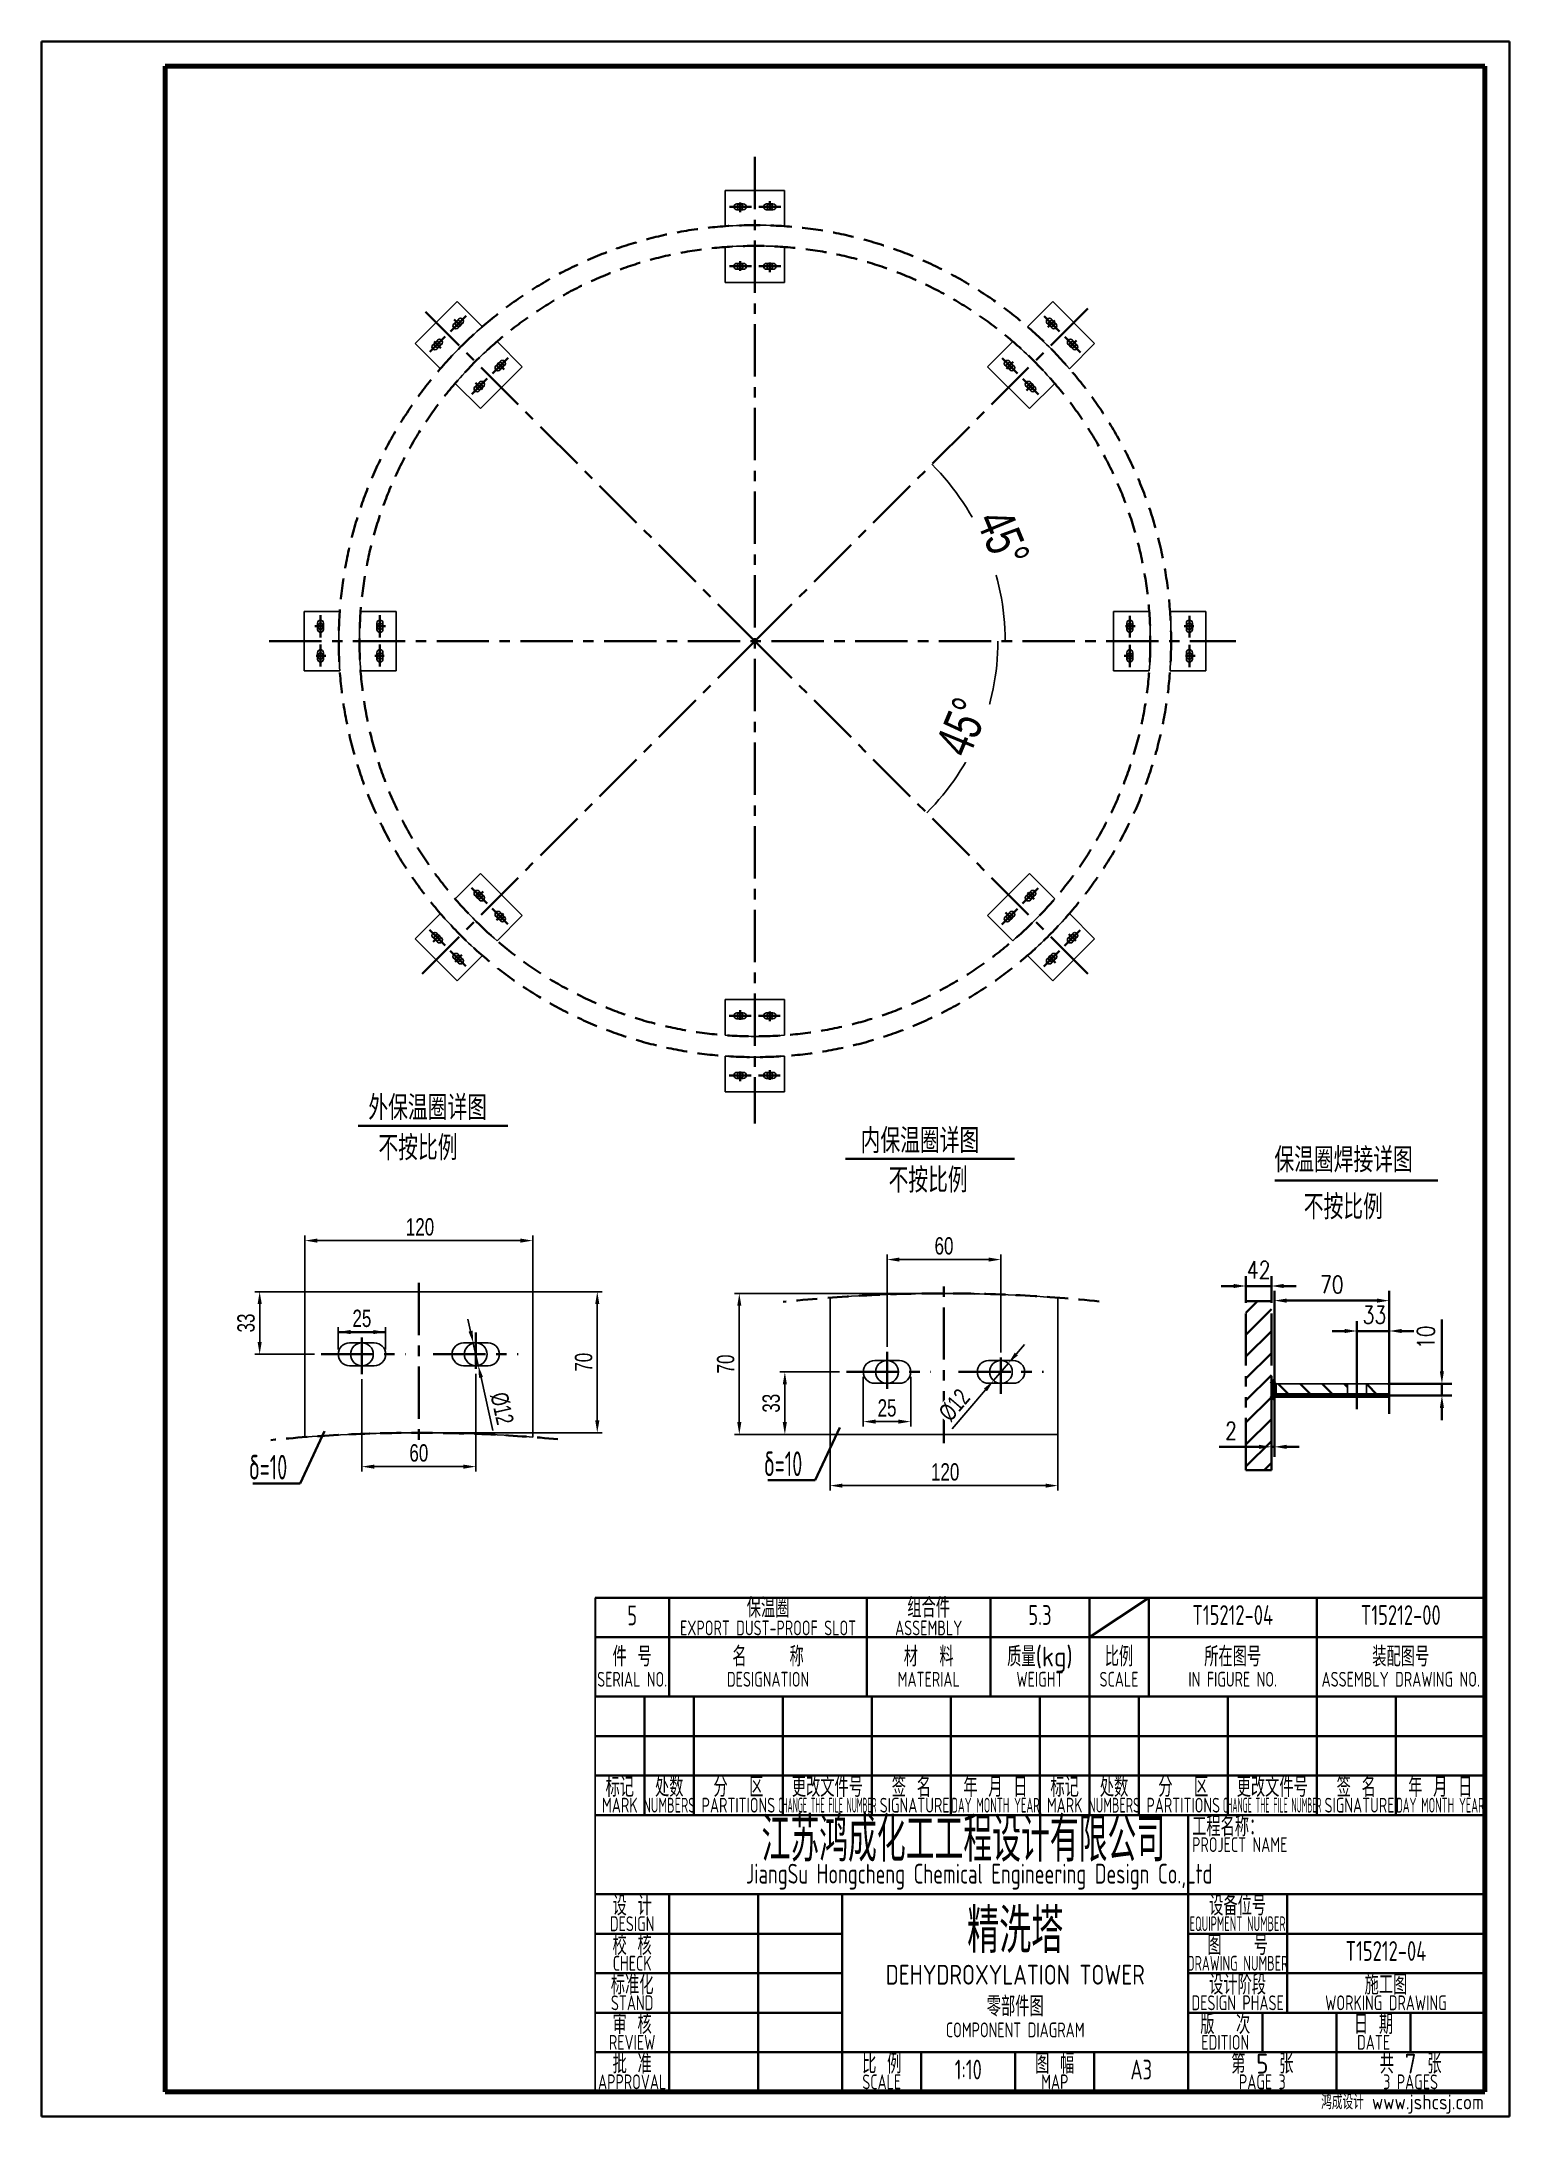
# Model space of a CAD drawing. Header units: millimetres. Extents: x -250 to 2720, y -50 to 4150.
import ezdxf
from ezdxf.enums import TextEntityAlignment as Align

# ---------------------------------------------------------------- set-up
doc = ezdxf.new("R2010")
doc.units = ezdxf.units.MM
doc.header["$LTSCALE"] = 3.333333
for name, pattern in [('CENTER', [50.8, 31.75, -6.35, 6.35, -6.35]), ('DASHED', [19.05, 12.7, -6.35]), ('PHANTOM', [63.5, 31.75, -6.35, 6.35, -6.35, 6.35, -6.35])]:
    doc.linetypes.add(name, pattern=pattern)
for name, color, linetype, lineweight in [('1轮廓实线层', 7, 'Continuous', 70), ('2细线层', 4, 'Continuous', 35), ('3中心线层', 1, 'CENTER', 35), ('4虚线层', 6, 'DASHED', 35), ('5剖面线层', 2, 'Continuous', 35), ('6文字层', 3, 'Continuous', 35), ('7标注层', 4, 'Continuous', 35), ('8符号标注层', 31, 'Continuous', 35), ('9双点划线层', 6, 'PHANTOM', 35), ('图框层', 7, 'Continuous', 70)]:
    doc.layers.add(name, color=color, linetype=linetype, lineweight=lineweight)
doc.styles.add('HGCAD', font='HGCAD.SHX', dxfattribs={"width": 0.75, "bigfont": 'HGCADHZ.SHX'})
doc.styles.add('PC_TEXTSTYLE', font='isocp.shx', dxfattribs={"width": 0.8, "bigfont": 'hzfs.shx'})
doc.styles.add('TH_GBDIM', font='romans.shx', dxfattribs={"width": 0.8, "bigfont": 'gbcbig.shx'})
doc.styles.add('工程字', font='gbenor.shx', dxfattribs={"width": 0.8, "bigfont": 'gbcbig.shx'})
doc.dimstyles.new('HGCAD$4', dxfattribs={"dimscale": 0, "dimtxt": 3.5, "dimasz": 2.5, "dimexe": 1, "dimexo": 1, "dimgap": 1, "dimtad": 1, "dimtoh": 1, "dimdec": 1, "dimdsep": 46, "dimtxsty": 'HGCAD', "dimcen": 0, "dimclrd": 130, "dimclre": 130, "dimclrt": 3, "dimadec": 1, "dimazin": 0, "dimtfac": 0.714286, "dimtofl": 0, "dimtmove": 0, "dimatfit": 3, "dimfxl": 0, "dimtzin": 0, "dimlwd": -1, "dimlwe": -1, "dimarcsym": 0})
doc.dimstyles.new('TH_GBDIM', dxfattribs={"dimscale": 10, "dimtxt": 3.5, "dimasz": 2.5, "dimexe": 2, "dimexo": 0, "dimgap": 1.5, "dimtad": 1, "dimdec": 1, "dimzin": 0, "dimdsep": 46, "dimtxsty": 'TH_GBDIM', "dimcen": 2.5, "dimclrd": 130, "dimclre": 130, "dimclrt": 3, "dimadec": 0, "dimazin": 0, "dimtfac": 0.714286, "dimtdec": 1, "dimtmove": 0, "dimatfit": 3, "dimfxl": 0, "dimtzin": 0, "dimlwd": -1, "dimlwe": -1, "dimarcsym": 0})

msp = doc.modelspace()

# ---------------------------------------------------------------- texts
at = {"layer": '6文字层'}
for s, height, style, width, p in [('外保温圈详图', 50, 'PC_TEXTSTYLE', 0.8, (411.206, 1966.741)), ('不按比例', 50, 'PC_TEXTSTYLE', 0.8, (431.638, 1885.559)), ('内保温圈详图', 50, 'PC_TEXTSTYLE', 0.8, (1407.225, 1899.974)), ('保温圈焊接详图', 50, 'PC_TEXTSTYLE', 0.8, (2244.354, 1861.18)), ('不按比例', 50, 'PC_TEXTSTYLE', 0.8, (1463.74, 1820.136)), ('不按比例', 50, 'PC_TEXTSTYLE', 0.8, (2303.808, 1765.928)), ('δ=10', 50, 'PC_TEXTSTYLE', 0.667, (169.559, 1239.27)), ('δ=10', 50, 'PC_TEXTSTYLE', 0.667, (1211.591, 1246.195)), ('江苏鸿成化工工程设计有限公司', 90, '工程字', 0.9, (1206.813, 465.74)), ('PROJECT NAME', 30, '工程字', 0.8, (2077.876, 485.293)), ('JiangSu Hongcheng Chemical Engineering Design Co.,Ltd', 40, '工程字', 0.8, (1175.366, 421.475))]:
    msp.add_text(s, height=height, dxfattribs=dict(at, style=style, width=width)).set_placement(p)
at = {"layer": '6文字层', "style": '工程字'}
for s, height, width, p in [('5', 40, 0.8, (945, 944.245)), ('5.3', 40, 0.8, (1770, 945)), ('T15212-04', 40, 0.8, (2160, 945)), ('T15212-00', 40, 0.8, (2500, 945)), ('EXPORT DUST-PROOF SLOT', 30, 0.8, (1220, 923.895)), ('ASSEMBLY', 30, 0.8, (1545, 923.895)), ('SERIAL NO.', 30, 0.8, (945, 820)), ('DESIGNATION', 30, 0.8, (1220, 820)), ('MATERIAL', 30, 0.8, (1545, 820)), ('WEIGHT', 30, 0.8, (1770, 820)), ('SCALE', 30, 0.8, (1930, 820)), ('IN FIGURE NO.', 30, 0.8, (2160, 820)), ('ASSEMBLY DRAWING NO.', 30, 0.8, (2500, 820)), ('MARK', 30, 0.8, (920, 565.132)), ('NUMBERS', 30, 0.7, (1019.999, 565.131)), ('PARTITIONS', 30, 0.8, (1159.999, 565.131)), ('CHANGE THE FILE NUMBER', 30, 0.45, (1340, 565.131)), (' SIGNATURE', 30, 0.8, (1510, 565.131)), ('DAY MONTH YEAR', 30, 0.6, (1680, 565.131)), ('MARK', 30, 0.8, (1820, 565.132)), ('NUMBERS', 30, 0.7, (1919.999, 565.131)), ('PARTITIONS', 30, 0.8, (2059.999, 565.131)), ('CHANGE THE FILE NUMBER', 30, 0.45, (2240, 565.131)), (' SIGNATURE', 30, 0.8, (2410, 565.131)), ('DAY MONTH YEAR', 30, 0.6, (2580, 565.131)), ('DESIGN', 30, 0.8, (945, 325.132)), ('EQUIPMENT NUMBER', 30, 0.6, (2170, 325.132)), ('T15212-04', 40, 0.8, (2470, 265)), ('CHECK', 30, 0.8, (945, 245.132)), ('DEHYDROXYLATION TOWER', 40, 0.9, (1720, 216.983)), ('DRAWING NUMBER', 30, 0.7, (2170, 245.132)), ('STAND', 30, 0.8, (945, 165.132)), ('DESIGN PHASE', 30, 0.8, (2170, 165.132)), ('WORKING DRAWING', 30, 0.8, (2470, 165.132)), ('COMPONENT DIAGRAM', 30, 0.8, (1720, 110.283)), ('REVIEW', 30, 0.8, (945, 85.132)), ('EDITION', 30, 0.8, (2145, 85.132)), ('DATE', 30, 0.8, (2445, 85.132)), ('1:10', 40, 0.8, (1625, 25)), ('A3', 40, 0.8, (1975, 25)), ('APPROVAL', 30, 0.8, (945, 5.132)), ('SCALE', 30, 0.8, (1450, 5.132)), ('MAP', 30, 0.8, (1800, 5.132)), ('PAGE 3', 30, 0.8, (2220, 5.132)), ('3 PAGES', 30, 0.8, (2520, 5.132))]:
    msp.add_text(s, height=height, dxfattribs=dict(at, width=width)).set_placement(p, align=Align.CENTER)
for s, height, p in [('保温圈', 40, (1220, 959.902)), ('组合件', 40, (1545, 959.902)), ('件 号', 40, (945, 860.948)), ('名    称', 40, (1220, 860.948)), ('材  料', 40, (1545, 860.948)), ('质量(kg)', 40, (1770, 860.948)), ('比例', 40, (1930, 860.948)), ('所在图号', 40, (2160, 860.948)), ('装配图号', 40, (2500, 860.948)), ('标记', 40, (920, 596.872)), ('处数', 40, (1019.999, 596.871)), ('分  区', 40, (1159.999, 596.871)), ('更改文件号', 40, (1340, 596.871)), ('签 名', 40, (1510, 596.871)), ('年 月 日', 40, (1680, 596.871)), ('标记', 40, (1820, 596.872)), ('处数', 40, (1919.999, 596.871)), ('分  区', 40, (2059.999, 596.871)), ('更改文件号', 40, (2240, 596.871)), ('签 名', 40, (2410, 596.871)), ('年 月 日', 40, (2580, 596.871)), ('设 计', 40, (945, 356.872)), ('精洗塔', 90, (1720, 281.066)), ('设备位号', 40, (2170, 356.872)), ('校 核', 40, (945, 276.872)), ('图   号', 40, (2170, 276.872)), ('标准化', 40, (945, 196.872)), ('设计阶段', 40, (2170, 196.872)), ('施工图', 40, (2470, 196.872)), ('零部件图', 40, (1720, 152.884)), ('审 核', 40, (945, 116.872)), ('版  次', 40, (2145, 116.872)), ('日 期', 40, (2445, 116.872)), ('批 准', 40, (945, 36.872)), ('比 例', 40, (1450, 36.872)), ('图 幅', 40, (1800, 36.872)), ('第 5 张', 40, (2220, 36.872)), ('共 7 张', 40, (2520, 36.872))]:
    msp.add_text(s, height=height, dxfattribs=at).set_placement(p, align=Align.CENTER)
for s, height, p in [('工程名称：', 40, (2077.876, 517.024)), ('鸿成设计 www.jshcsj.com', 30, (2338.981, -35.524))]:
    msp.add_text(s, height=height, dxfattribs=at).set_placement(p)

# ---------------------------------------------------------------- blocks, each defined once
blk = doc.blocks.new('*D9')
at = {"layer": '7标注层', "color": 130}
for p, q in [((2238.4, 1433.2), (2238.4, 1285.5)), ((2244.3, 1409.4), (2244.3, 1285.5)), ((2213.4, 1305.5), (2132.3, 1305.5)), ((2244.3, 1305.5), (2238.4, 1305.5)), ((2269.3, 1305.5), (2294.3, 1305.5))]:
    blk.add_line(p, q, dxfattribs=at)
for points in [[(2213.4, 1301.3), (2213.4, 1309.6), (2238.4, 1305.5)], [(2269.3, 1309.6), (2269.3, 1301.3), (2244.3, 1305.5)]]:
    blk.add_solid(points, dxfattribs=at)
at = {"layer": 'Defpoints', "color": 0}
for p in [(2238.4, 1433.2), (2244.3, 1409.4), (2238.4, 1305.5)]:
    blk.add_point(p, dxfattribs=at)
at = {"layer": '7标注层', "color": 3, "insert": (2156.6, 1338), "char_height": 35, "attachment_point": 5, "style": 'TH_GBDIM'}
blk.add_mtext('2{}{{\\H0.7x;}{}}', dxfattribs=at)
blk = doc.blocks.new('*D1')
at = {"layer": '7标注层', "color": 130}
for p, q in [((2244.3, 1376.9), (2244.3, 1621.4)), ((2451.7, 1601.4), (2269.3, 1601.4)), ((2476.7, 1409.4), (2476.7, 1621.4))]:
    blk.add_line(p, q, dxfattribs=at)
for points in [[(2269.3, 1605.6), (2269.3, 1597.2), (2244.3, 1601.4)], [(2451.7, 1597.2), (2451.7, 1605.6), (2476.7, 1601.4)]]:
    blk.add_solid(points, dxfattribs=at)
at = {"layer": 'Defpoints', "color": 0}
for p in [(2244.3, 1601.4), (2476.7, 1409.4), (2244.3, 1376.9)]:
    blk.add_point(p, dxfattribs=at)
at = {"layer": '7标注层', "color": 3, "insert": (2360.5, 1633.9), "char_height": 35, "attachment_point": 5, "style": 'TH_GBDIM'}
blk.add_mtext('70{}{{\\H0.7x;}{}}', dxfattribs=at)
blk = doc.blocks.new('*D23')
at = {"layer": '7标注层', "color": 130}
for p, q in [((2583.3, 1458.2), (2583.3, 1563.1)), ((2476.7, 1433.2), (2603.3, 1433.2)), ((2583.3, 1409.4), (2583.3, 1433.2)), ((2476.7, 1409.4), (2603.3, 1409.4)), ((2583.3, 1384.4), (2583.3, 1359.4))]:
    blk.add_line(p, q, dxfattribs=at)
for points in [[(2579.1, 1458.2), (2587.4, 1458.2), (2583.3, 1433.2)], [(2587.4, 1384.4), (2579.1, 1384.4), (2583.3, 1409.4)]]:
    blk.add_solid(points, dxfattribs=at)
at = {"layer": 'Defpoints', "color": 0}
for p in [(2476.7, 1433.2), (2583.3, 1433.2), (2476.7, 1409.4)]:
    blk.add_point(p, dxfattribs=at)
at = {"layer": '7标注层', "color": 3, "insert": (2550.8, 1527.4), "char_height": 35, "attachment_point": 5, "rotation": 90, "style": 'TH_GBDIM'}
blk.add_mtext('10{}{{\\H0.7x;}{}}', dxfattribs=at)
blk = doc.blocks.new('*D8')
at = {"layer": '7标注层', "color": 130}
for p, q in [((2186.9, 1600.1), (2186.9, 1651)), ((2238.4, 1600.1), (2238.4, 1651)), ((2161.9, 1631), (2136.9, 1631)), ((2238.4, 1631), (2186.9, 1631)), ((2263.4, 1631), (2288.4, 1631))]:
    blk.add_line(p, q, dxfattribs=at)
for points in [[(2161.9, 1626.8), (2161.9, 1635.2), (2186.9, 1631)], [(2263.4, 1635.2), (2263.4, 1626.8), (2238.4, 1631)]]:
    blk.add_solid(points, dxfattribs=at)
at = {"layer": 'Defpoints', "color": 0}
for p in [(2186.9, 1631), (2186.9, 1600.1), (2238.4, 1600.1)]:
    blk.add_point(p, dxfattribs=at)
at = {"layer": '7标注层', "color": 3, "insert": (2212.6, 1663.5), "char_height": 35, "attachment_point": 5, "style": 'TH_GBDIM'}
blk.add_mtext('42{}{{\\H0.7x;}{}}', dxfattribs=at)
blk = doc.blocks.new('*D10')
at = {"color": 130}
for p, q in [((1345.5, 1350), (1345.5, 1217)), ((1806.3, 1368.1), (1806.3, 1217)), ((1370.5, 1227), (1781.3, 1227))]:
    blk.add_line(p, q, dxfattribs=at)
for points in [[(1370.5, 1231.1), (1370.5, 1222.8), (1345.5, 1227)], [(1781.3, 1222.8), (1781.3, 1231.1), (1806.3, 1227)]]:
    blk.add_solid(points, dxfattribs=at)
at = {"layer": 'Defpoints', "color": 0}
for p in [(1345.5, 1360), (1806.3, 1378.1), (1806.3, 1227)]:
    blk.add_point(p, dxfattribs=at)
at = {"color": 3, "insert": (1578.3, 1254.5), "char_height": 35, "attachment_point": 5, "style": 'HGCAD', "bg_fill": 3, "box_fill_scale": 1.1, "bg_fill_color": 256, "bg_fill_true_color": 13158600, "bg_fill_transparency": 0}
blk.add_mtext('120{}{{\\H0.7x;}{}}', dxfattribs=at)
blk = doc.blocks.new('*D11')
at = {"color": 130}
for p, q in [((1460.7, 1507.6), (1460.7, 1694.5)), ((1485.7, 1684.5), (1666.1, 1684.5)), ((1691.1, 1496.5), (1691.1, 1694.5))]:
    blk.add_line(p, q, dxfattribs=at)
for points in [[(1485.7, 1688.6), (1485.7, 1680.3), (1460.7, 1684.5)], [(1666.1, 1680.3), (1666.1, 1688.6), (1691.1, 1684.5)]]:
    blk.add_solid(points, dxfattribs=at)
at = {"layer": 'Defpoints', "color": 0}
for p in [(1691.1, 1684.5), (1460.7, 1497.6), (1691.1, 1486.5)]:
    blk.add_point(p, dxfattribs=at)
at = {"color": 3, "insert": (1575.9, 1712), "char_height": 35, "attachment_point": 5, "style": 'HGCAD', "bg_fill": 3, "box_fill_scale": 1.1, "bg_fill_color": 256, "bg_fill_true_color": 13158600, "bg_fill_transparency": 0}
blk.add_mtext('60{}{{\\H0.7x;}{}}', dxfattribs=at)
blk = doc.blocks.new('*D14')
at = {"color": 130}
for p, q in [((1565.9, 1616), (1151.8, 1616)), ((1161.8, 1355.4), (1161.8, 1591)), ((1762.1, 1330.4), (1151.8, 1330.4))]:
    blk.add_line(p, q, dxfattribs=at)
for points in [[(1165.9, 1591), (1157.6, 1591), (1161.8, 1616)], [(1157.6, 1355.4), (1165.9, 1355.4), (1161.8, 1330.4)]]:
    blk.add_solid(points, dxfattribs=at)
at = {"layer": 'Defpoints', "color": 0}
for p in [(1161.8, 1616), (1575.9, 1616), (1772.1, 1330.4)]:
    blk.add_point(p, dxfattribs=at)
at = {"color": 3, "insert": (1134.3, 1473.2), "char_height": 35, "attachment_point": 5, "rotation": 90, "style": 'HGCAD', "bg_fill": 3, "box_fill_scale": 1.1, "bg_fill_color": 256, "bg_fill_true_color": 13158600, "bg_fill_transparency": 0}
blk.add_mtext('70{}{{\\H0.7x;}{}}', dxfattribs=at)
blk = doc.blocks.new('*D12')
at = {"color": 130}
for p, q in [((1364.7, 1457.1), (1243.9, 1457.1)), ((1253.9, 1355.4), (1253.9, 1432.1)), ((1445.2, 1330.4), (1243.9, 1330.4))]:
    blk.add_line(p, q, dxfattribs=at)
for points in [[(1258, 1432.1), (1249.7, 1432.1), (1253.9, 1457.1)], [(1249.7, 1355.4), (1258, 1355.4), (1253.9, 1330.4)]]:
    blk.add_solid(points, dxfattribs=at)
at = {"layer": 'Defpoints', "color": 0}
for p in [(1253.9, 1457.1), (1374.7, 1457.1), (1455.2, 1330.4)]:
    blk.add_point(p, dxfattribs=at)
at = {"color": 3, "insert": (1226.4, 1393.7), "char_height": 35, "attachment_point": 5, "rotation": 90, "style": 'HGCAD', "bg_fill": 3, "box_fill_scale": 1.1, "bg_fill_color": 256, "bg_fill_true_color": 13158600, "bg_fill_transparency": 0}
blk.add_mtext('33{}{{\\H0.7x;}{}}', dxfattribs=at)
blk = doc.blocks.new('*D13')
at = {"color": 130}
for p, q in [((1722.4, 1493.5), (1738.7, 1512.5)), ((1706.1, 1474.6), (1676.1, 1439.6))]:
    blk.add_line(p, q, dxfattribs=at)
blk.add_solid([(1719.2, 1496.2), (1725.6, 1490.8), (1706.1, 1474.6)], dxfattribs=at)
at = {"layer": 'Defpoints', "color": 0}
for p in [(1706.1, 1474.6), (1676.1, 1439.6)]:
    blk.add_point(p, dxfattribs=at)
at = {"color": 3, "insert": (1597.1, 1389.9), "char_height": 35, "attachment_point": 5, "rotation": 49.3231, "style": 'HGCAD', "bg_fill": 3, "box_fill_scale": 1.1, "bg_fill_color": 256, "bg_fill_true_color": 13158600, "bg_fill_transparency": 0}
blk.add_mtext('%%c12{}{{\\H0.7x;}{}}', dxfattribs=at)
at = {"color": 130}
blk.add_line((1659.8, 1420.6), (1592.3, 1342.2), dxfattribs=at)
blk.add_solid([(1662.9, 1417.9), (1656.6, 1423.4), (1676.1, 1439.6)], dxfattribs=at)
blk = doc.blocks.new('*D15')
at = {"color": 130}
for p, q in [((1412.7, 1447.1), (1412.7, 1346.5)), ((1508.7, 1447.1), (1508.7, 1346.5)), ((1437.7, 1356.5), (1483.7, 1356.5))]:
    blk.add_line(p, q, dxfattribs=at)
for points in [[(1437.7, 1360.7), (1437.7, 1352.4), (1412.7, 1356.5)], [(1483.7, 1352.4), (1483.7, 1360.7), (1508.7, 1356.5)]]:
    blk.add_solid(points, dxfattribs=at)
at = {"layer": 'Defpoints', "color": 0}
for p in [(1412.7, 1457.1), (1508.7, 1457.1), (1508.7, 1356.5)]:
    blk.add_point(p, dxfattribs=at)
at = {"color": 3, "insert": (1460.7, 1384), "char_height": 35, "attachment_point": 5, "style": 'HGCAD', "bg_fill": 3, "box_fill_scale": 1.1, "bg_fill_color": 256, "bg_fill_true_color": 13158600, "bg_fill_transparency": 0}
blk.add_mtext('25{}{{\\H0.7x;}{}}', dxfattribs=at)
blk = doc.blocks.new('*D16')
at = {"color": 130}
for p, q in [((283, 1599.8), (283, 1732.9)), ((308, 1722.9), (718.8, 1722.9)), ((743.8, 1581.8), (743.8, 1732.9))]:
    blk.add_line(p, q, dxfattribs=at)
for points in [[(308, 1727), (308, 1718.7), (283, 1722.9)], [(718.8, 1718.7), (718.8, 1727), (743.8, 1722.9)]]:
    blk.add_solid(points, dxfattribs=at)
at = {"layer": 'Defpoints', "color": 0}
for p in [(743.8, 1722.9), (283, 1589.8), (743.8, 1571.8)]:
    blk.add_point(p, dxfattribs=at)
at = {"color": 3, "insert": (515.8, 1750.4), "char_height": 35, "attachment_point": 5, "style": 'HGCAD', "bg_fill": 3, "box_fill_scale": 1.1, "bg_fill_color": 256, "bg_fill_true_color": 13158600, "bg_fill_transparency": 0}
blk.add_mtext('120{}{{\\H0.7x;}{}}', dxfattribs=at)
blk = doc.blocks.new('*D17')
at = {"color": 130}
for p, q in [((398.2, 1442.3), (398.2, 1255.4)), ((628.6, 1453.4), (628.6, 1255.4)), ((423.2, 1265.4), (603.6, 1265.4))]:
    blk.add_line(p, q, dxfattribs=at)
for points in [[(423.2, 1269.5), (423.2, 1261.2), (398.2, 1265.4)], [(603.6, 1261.2), (603.6, 1269.5), (628.6, 1265.4)]]:
    blk.add_solid(points, dxfattribs=at)
at = {"layer": 'Defpoints', "color": 0}
for p in [(398.2, 1452.3), (628.6, 1463.4), (628.6, 1265.4)]:
    blk.add_point(p, dxfattribs=at)
at = {"color": 3, "insert": (513.4, 1292.9), "char_height": 35, "attachment_point": 5, "style": 'HGCAD', "bg_fill": 3, "box_fill_scale": 1.1, "bg_fill_color": 256, "bg_fill_true_color": 13158600, "bg_fill_transparency": 0}
blk.add_mtext('60{}{{\\H0.7x;}{}}', dxfattribs=at)
blk = doc.blocks.new('*D18')
at = {"color": 130}
for p, q in [((719.6, 1619.5), (884.4, 1619.5)), ((874.4, 1594.5), (874.4, 1358.8)), ((523.4, 1333.8), (884.4, 1333.8))]:
    blk.add_line(p, q, dxfattribs=at)
for points in [[(878.6, 1594.5), (870.3, 1594.5), (874.4, 1619.5)], [(870.3, 1358.8), (878.6, 1358.8), (874.4, 1333.8)]]:
    blk.add_solid(points, dxfattribs=at)
at = {"layer": 'Defpoints', "color": 0}
for p in [(709.6, 1619.5), (513.4, 1333.8), (874.4, 1333.8)]:
    blk.add_point(p, dxfattribs=at)
at = {"color": 3, "insert": (846.9, 1476.7), "char_height": 35, "attachment_point": 5, "rotation": 90, "style": 'HGCAD', "bg_fill": 3, "box_fill_scale": 1.1, "bg_fill_color": 256, "bg_fill_true_color": 13158600, "bg_fill_transparency": 0}
blk.add_mtext('70{}{{\\H0.7x;}{}}', dxfattribs=at)
blk = doc.blocks.new('*D19')
at = {"color": 130}
for p, q in [((382.7, 1619.5), (181.4, 1619.5)), ((191.4, 1594.5), (191.4, 1517.8)), ((302.2, 1492.8), (181.4, 1492.8))]:
    blk.add_line(p, q, dxfattribs=at)
for points in [[(195.6, 1594.5), (187.2, 1594.5), (191.4, 1619.5)], [(187.2, 1517.8), (195.6, 1517.8), (191.4, 1492.8)]]:
    blk.add_solid(points, dxfattribs=at)
at = {"layer": 'Defpoints', "color": 0}
for p in [(392.7, 1619.5), (191.4, 1492.8), (312.2, 1492.8)]:
    blk.add_point(p, dxfattribs=at)
at = {"color": 3, "insert": (163.9, 1556.1), "char_height": 35, "attachment_point": 5, "rotation": 90, "style": 'HGCAD', "bg_fill": 3, "box_fill_scale": 1.1, "bg_fill_color": 256, "bg_fill_true_color": 13158600, "bg_fill_transparency": 0}
blk.add_mtext('33{}{{\\H0.7x;}{}}', dxfattribs=at)
blk = doc.blocks.new('*D20')
at = {"color": 130}
for p, q in [((618.1, 1539.6), (612.6, 1564)), ((623.6, 1515.3), (633.7, 1470.3))]:
    blk.add_line(p, q, dxfattribs=at)
for points in [[(614, 1538.7), (622.2, 1540.6), (623.6, 1515.3)], [(643.2, 1446.8), (635.1, 1445), (633.7, 1470.3)]]:
    blk.add_solid(points, dxfattribs=at)
at = {"layer": 'Defpoints', "color": 0}
for p in [(623.6, 1515.3), (633.7, 1470.3)]:
    blk.add_point(p, dxfattribs=at)
at = {"color": 3, "insert": (681.5, 1383.1), "char_height": 35, "attachment_point": 5, "rotation": 282.6728, "style": 'HGCAD', "bg_fill": 3, "box_fill_scale": 1.1, "bg_fill_color": 256, "bg_fill_true_color": 13158600, "bg_fill_transparency": 0}
blk.add_mtext('%%c12{}{{\\H0.7x;}{}}', dxfattribs=at)
at = {"color": 130}
blk.add_line((639.2, 1445.9), (663.3, 1338.8), dxfattribs=at)
blk = doc.blocks.new('*D21')
at = {"color": 130}
for p, q in [((350.2, 1502.8), (350.2, 1547.8)), ((375.2, 1537.8), (421.2, 1537.8)), ((446.2, 1502.8), (446.2, 1547.8))]:
    blk.add_line(p, q, dxfattribs=at)
for points in [[(375.2, 1542), (375.2, 1533.6), (350.2, 1537.8)], [(421.2, 1533.6), (421.2, 1542), (446.2, 1537.8)]]:
    blk.add_solid(points, dxfattribs=at)
at = {"layer": 'Defpoints', "color": 0}
for p in [(446.2, 1537.8), (350.2, 1492.8), (446.2, 1492.8)]:
    blk.add_point(p, dxfattribs=at)
at = {"color": 3, "insert": (398.2, 1565.3), "char_height": 35, "attachment_point": 5, "style": 'HGCAD', "bg_fill": 3, "box_fill_scale": 1.1, "bg_fill_color": 256, "bg_fill_true_color": 13158600, "bg_fill_transparency": 0}
blk.add_mtext('25{}{{\\H0.7x;}{}}', dxfattribs=at)
blk = doc.blocks.new('*D22')
at = {"layer": '7标注层', "color": 130}
for p, q in [((2411.4, 1453), (2411.4, 1559.9)), ((2476.7, 1372.5), (2476.7, 1559.9)), ((2386.4, 1539.9), (2361.4, 1539.9)), ((2411.4, 1539.9), (2476.7, 1539.9)), ((2501.7, 1539.9), (2526.7, 1539.9))]:
    blk.add_line(p, q, dxfattribs=at)
for points in [[(2386.4, 1535.8), (2386.4, 1544.1), (2411.4, 1539.9)], [(2501.7, 1544.1), (2501.7, 1535.8), (2476.7, 1539.9)]]:
    blk.add_solid(points, dxfattribs=at)
at = {"layer": 'Defpoints', "color": 0}
for p in [(2476.7, 1539.9), (2411.4, 1453), (2476.7, 1372.5)]:
    blk.add_point(p, dxfattribs=at)
at = {"layer": '7标注层', "color": 3, "insert": (2446.8, 1572.4), "char_height": 35, "attachment_point": 5, "style": 'TH_GBDIM'}
blk.add_mtext('33{}{{\\H0.7x;}{}}', dxfattribs=at)
blk = doc.blocks.new('*D24')
at = {"color": 130}
blk.add_arc((1193.4, 2936.3), 506.1, 0, 45, dxfattribs=at)
at = {"layer": 'Defpoints', "color": 0}
for p in [(1873.1, 3616.1), (210.8, 2936.3), (1193.4, 2936.3), (2166.6, 2936.3)]:
    blk.add_point(p, dxfattribs=at)
at = {"color": 3, "insert": (1695.5, 3144.3), "char_height": 75, "attachment_point": 5, "rotation": 292.5, "style": 'HGCAD', "bg_fill": 3, "box_fill_scale": 1.1, "bg_fill_color": 256, "bg_fill_true_color": 13158600, "bg_fill_transparency": 0}
blk.add_mtext('45%%d{}{{\\H0.7x;}{}}', dxfattribs=at)
at = {"layer": 'Defpoints', "color": 0}
blk.add_point((1682.2, 3067.3), dxfattribs=at)
blk = doc.blocks.new('*D25')
at = {"color": 130}
blk.add_arc((1193.4, 2936.3), 491.5, 315, 0, dxfattribs=at)
at = {"layer": 'Defpoints', "color": 0}
for p in [(210.8, 2936.3), (1193.4, 2936.3), (2166.6, 2936.3), (1868.4, 2261.3)]:
    blk.add_point(p, dxfattribs=at)
at = {"color": 3, "insert": (1612.8, 2762.6), "char_height": 75, "attachment_point": 5, "rotation": 67.5, "style": 'HGCAD', "bg_fill": 3, "box_fill_scale": 1.1, "bg_fill_color": 256, "bg_fill_true_color": 13158600, "bg_fill_transparency": 0}
blk.add_mtext('45%%d{}{{\\H0.7x;}{}}', dxfattribs=at)
at = {"layer": 'Defpoints', "color": 0}
blk.add_point((1619, 2690.6), dxfattribs=at)
blk = doc.blocks.new('*U26')
at = {"layer": '2细线层'}
for p, q in [((-250, -50), (-250, 4150)), ((-250, 4150), (2720, 4150)), ((2720, 4150), (2720, -50)), ((2720, -50), (-250, -50))]:
    blk.add_line(p, q, dxfattribs=at)
at = {"layer": '图框层'}
for p, q in [((0, 0), (0, 4100)), ((0, 4100), (2670, 4100)), ((2670, 4100), (2670, 0)), ((2670, 0), (0, 0))]:
    blk.add_line(p, q, dxfattribs=at)

# ---------------------------------------------------------------- dimensions: what is measured, and where the dimension line sits
at = {"layer": '7标注层'}
for base, p1, p2, angle, text, override, picture, middle in [((2186.889, 1631.011), (2238.369, 1600.056), (2186.889, 1600.056), 180, '42{}{{\\H0.7x;}{}}', {"dimdec": 2, "dimtxsty": 'TH_GBDIM'}, '*D8', (2212.629, 1631.011)), ((2476.69, 1539.93), (2411.35, 1453.042), (2476.69, 1372.472), 180, '33{}{{\\H0.7x;}{}}', {"dimdec": 2, "dimtxsty": 'TH_GBDIM'}, '*D22', (2446.819, 1539.93)), ((2583.251, 1433.195), (2476.69, 1409.435), (2476.69, 1433.195), 90, '10{}{{\\H0.7x;}{}}', {"dimdec": 2}, '*D23', (2583.251, 1527.429)), ((2238.369, 1305.473), (2244.309, 1409.435), (2238.369, 1433.195), 180, '2{}{{\\H0.7x;}{}}', {"dimdec": 2}, '*D9', (2156.602, 1305.473))]:
    dim = msp.add_linear_dim(base=base, p1=p1, p2=p2, angle=angle, text=text, dimstyle='TH_GBDIM', override=override, dxfattribs=at)
    dim.commit()
    dim.dimension.update_dxf_attribs({"geometry": picture, "text_midpoint": middle, "dimtype": 160})
dim = msp.add_linear_dim(base=(2244.309, 1601.412), p1=(2476.69, 1409.435), p2=(2244.309, 1376.928), angle=180, text='70{}{{\\H0.7x;}{}}', dimstyle='TH_GBDIM', override={"dimdec": 2}, dxfattribs=at)
dim.commit()
dim.dimension.update_dxf_attribs({"geometry": '*D1', "text_midpoint": (2360.5, 1633.912)})

# ---------------------------------------------------------------- hatches: boundary and pattern name
at = {"layer": '5剖面线层'}
h = msp.add_hatch(dxfattribs=at)
h.set_pattern_fill('ANSI31', color=256, scale=9.9, style=0)
h.set_pattern_definition([(45, (1725.32, -618.274), (-22.22613, 22.22613), [])])
h.paths.add_polyline_path([(2238.369, 1439.135), (2238.369, 1600.056), (2186.889, 1600.056), (2186.889, 1258.147), (2238.369, 1258.147), (2238.369, 1403.495), (2238.369, 1409.435)])
h = msp.add_hatch(color=256, dxfattribs=at)
h.paths.add_polyline_path([(2244.309, 1433.195), (2238.369, 1433.195), (2238.369, 1439.135)])
h.paths.add_polyline_path([(2244.309, 1409.435), (2238.369, 1403.495), (2238.369, 1409.435)])
h = msp.add_hatch(dxfattribs=at)
h.set_pattern_fill('ANSI31', color=256, scale=9.9, angle=90, style=0)
h.set_pattern_definition([(135, (1725.32, -618.274), (-22.22613, -22.22613), [])])
h.paths.add_polyline_path([(2244.309, 1409.435), (2392.234, 1409.435), (2392.234, 1433.195), (2244.309, 1433.195)])
h.paths.add_polyline_path([(2430.466, 1409.435), (2476.69, 1409.435), (2476.69, 1433.195), (2430.466, 1433.195)])

# ---------------------------------------------------------------- linework, layer by layer
for p, q in [((1133.352, 3776.181), (1133.352, 3848.321)), ((1133.352, 3848.321), (1253.352, 3848.321)), ((1253.352, 3776.181), (1253.352, 3848.321)), ((1169.852, 3821.321), (1156.852, 3821.321)), ((1169.852, 3809.321), (1156.852, 3809.321)), ((1216.852, 3821.321), (1229.852, 3821.321)), ((1216.852, 3809.321), (1229.852, 3809.321)), ((1133.352, 3734.068), (1133.352, 3661.928)), ((1169.852, 3700.928), (1156.852, 3700.928)), ((1216.852, 3700.928), (1229.852, 3700.928)), ((1253.352, 3734.068), (1253.352, 3661.928)), ((1133.352, 3661.928), (1253.352, 3661.928)), ((1169.852, 3688.928), (1156.852, 3688.928)), ((1216.852, 3688.928), (1229.852, 3688.928)), ((506.044, 3538.776), (590.897, 3623.629)), ((641.908, 3572.618), (590.897, 3623.629)), ((1744.796, 3572.618), (1795.807, 3623.629)), ((1795.807, 3623.629), (1880.66, 3538.776)), ((584.18, 3578.728), (593.372, 3587.92)), ((592.665, 3570.243), (601.857, 3579.435)), ((1794.039, 3570.243), (1784.847, 3579.435)), ((1802.525, 3578.728), (1793.332, 3587.92)), ((557.055, 3487.765), (506.044, 3538.776)), ((550.946, 3545.494), (541.753, 3536.301)), ((559.431, 3537.009), (550.239, 3527.816)), ((671.686, 3542.84), (722.697, 3491.829)), ((1715.018, 3542.84), (1664.007, 3491.829)), ((1827.273, 3537.009), (1836.466, 3527.816)), ((1829.649, 3487.765), (1880.66, 3538.776)), ((1835.759, 3545.494), (1844.951, 3536.301)), ((637.845, 3406.976), (722.697, 3491.829)), ((669.311, 3493.597), (678.503, 3502.789)), ((677.796, 3485.111), (686.989, 3494.304)), ((1664.007, 3491.829), (1748.86, 3406.976)), ((1708.908, 3485.111), (1699.716, 3494.304)), ((1717.394, 3493.597), (1708.201, 3502.789)), ((586.834, 3457.987), (637.845, 3406.976)), ((636.077, 3460.363), (626.884, 3451.17)), ((644.562, 3451.877), (635.37, 3442.685)), ((1742.142, 3451.877), (1751.335, 3442.685)), ((1799.871, 3457.987), (1748.86, 3406.976)), ((1750.628, 3460.363), (1759.82, 3451.17)), ((353.493, 2996.321), (281.352, 2996.321)), ((281.352, 2876.321), (281.352, 2996.321)), ((395.605, 2996.321), (467.746, 2996.321)), ((467.746, 2876.321), (467.746, 2996.321)), ((1991.099, 2996.321), (1918.959, 2996.321)), ((1918.959, 2996.321), (1918.959, 2876.321)), ((2033.212, 2996.321), (2105.352, 2996.321)), ((2105.352, 2996.321), (2105.352, 2876.321)), ((308.352, 2959.821), (308.352, 2972.821)), ((320.352, 2959.821), (320.352, 2972.821)), ((428.746, 2959.821), (428.746, 2972.821)), ((440.746, 2959.821), (440.746, 2972.821)), ((1945.959, 2959.821), (1945.959, 2972.821)), ((1957.959, 2959.821), (1957.959, 2972.821)), ((2066.352, 2959.821), (2066.352, 2972.821)), ((2078.352, 2959.821), (2078.352, 2972.821)), ((308.352, 2912.821), (308.352, 2899.821)), ((320.352, 2912.821), (320.352, 2899.821)), ((428.746, 2912.821), (428.746, 2899.821)), ((440.746, 2912.821), (440.746, 2899.821)), ((1945.959, 2912.821), (1945.959, 2899.821)), ((1957.959, 2912.821), (1957.959, 2899.821)), ((2066.352, 2912.821), (2066.352, 2899.821)), ((2078.352, 2912.821), (2078.352, 2899.821)), ((353.493, 2876.321), (281.352, 2876.321)), ((395.605, 2876.321), (467.746, 2876.321)), ((1991.099, 2876.321), (1918.959, 2876.321)), ((2033.212, 2876.321), (2105.352, 2876.321)), ((586.834, 2414.656), (637.845, 2465.667)), ((722.697, 2380.814), (637.845, 2465.667)), ((1748.86, 2465.667), (1664.007, 2380.814)), ((1799.871, 2414.656), (1748.86, 2465.667)), ((636.077, 2412.28), (626.884, 2421.472)), ((644.562, 2420.765), (635.37, 2429.958)), ((1742.142, 2420.765), (1751.335, 2429.958)), ((1750.628, 2412.28), (1759.82, 2421.472)), ((557.055, 2384.877), (506.044, 2333.866)), ((669.311, 2379.046), (678.503, 2369.854)), ((671.686, 2329.803), (722.697, 2380.814)), ((677.796, 2387.531), (686.989, 2378.339)), ((1715.018, 2329.803), (1664.007, 2380.814)), ((1708.908, 2387.531), (1699.716, 2378.339)), ((1717.394, 2379.046), (1708.201, 2369.854)), ((1829.649, 2384.877), (1880.66, 2333.866)), ((590.897, 2249.014), (506.044, 2333.866)), ((550.946, 2327.149), (541.753, 2336.341)), ((559.431, 2335.634), (550.239, 2344.827)), ((1880.66, 2333.866), (1795.807, 2249.014)), ((1827.273, 2335.634), (1836.466, 2344.827)), ((1835.759, 2327.149), (1844.951, 2336.341)), ((584.18, 2293.915), (593.372, 2284.722)), ((641.908, 2300.025), (590.897, 2249.014)), ((592.665, 2302.4), (601.857, 2293.208)), ((1744.796, 2300.025), (1795.807, 2249.014)), ((1794.039, 2302.4), (1784.847, 2293.208)), ((1802.525, 2293.915), (1793.332, 2284.722)), ((1133.352, 2138.575), (1133.352, 2210.715)), ((1253.352, 2210.715), (1133.352, 2210.715)), ((1253.352, 2138.575), (1253.352, 2210.715)), ((1169.852, 2183.715), (1156.852, 2183.715)), ((1169.852, 2171.715), (1156.852, 2171.715)), ((1216.852, 2183.715), (1229.852, 2183.715)), ((1216.852, 2171.715), (1229.852, 2171.715)), ((1133.352, 2096.462), (1133.352, 2024.321)), ((1169.852, 2063.321), (1156.852, 2063.321)), ((1216.852, 2063.321), (1229.852, 2063.321)), ((1253.352, 2096.462), (1253.352, 2024.321)), ((1253.352, 2024.321), (1133.352, 2024.321)), ((1169.852, 2051.321), (1156.852, 2051.321)), ((1216.852, 2051.321), (1229.852, 2051.321)), ((283.029, 1325.17), (283.029, 1619.494)), ((283.029, 1619.494), (743.829, 1619.494)), ((743.829, 1325.17), (743.829, 1619.494)), ((1345.492, 1607.38), (1345.492, 1330.36)), ((1806.292, 1607.38), (1806.292, 1330.36)), ((423.189, 1515.814), (373.269, 1515.814)), ((603.669, 1515.814), (653.589, 1515.814)), ((1485.652, 1480.12), (1435.732, 1480.12)), ((1666.132, 1480.12), (1716.052, 1480.12)), ((423.189, 1469.734), (373.269, 1469.734)), ((603.669, 1469.734), (653.589, 1469.734)), ((1485.652, 1434.04), (1435.732, 1434.04)), ((1666.132, 1434.04), (1716.052, 1434.04)), ((2476.69, 1433.195), (2244.309, 1433.195)), ((2392.234, 1433.195), (2392.234, 1409.435)), ((2430.466, 1433.195), (2430.466, 1409.435)), ((2476.69, 1433.195), (2476.69, 1409.435)), ((1345.492, 1330.36), (1806.292, 1330.36)), ((870, 800), (870, 0)), ((2670, 800), (2670, 0)), ((2670, 0), (870, 0))]:
    msp.add_line(p, q)
for centre, radius in [((1163.352, 3815.321), 6), ((1223.352, 3815.321), 6), ((1163.352, 3694.928), 6), ((1223.352, 3694.928), 6), ((593.019, 3579.081), 6), ((1793.686, 3579.081), 6), ((550.592, 3536.655), 6), ((1836.112, 3536.655), 6), ((678.15, 3493.95), 6), ((1708.555, 3493.95), 6), ((635.723, 3451.524), 6), ((1750.981, 3451.524), 6), ((314.352, 2966.321), 6), ((434.746, 2966.321), 6), ((1951.959, 2966.321), 6), ((2072.352, 2966.321), 6), ((314.352, 2906.321), 6), ((434.746, 2906.321), 6), ((1951.959, 2906.321), 6), ((2072.352, 2906.321), 6), ((635.723, 2421.119), 6), ((1750.981, 2421.119), 6), ((678.15, 2378.692), 6), ((1708.555, 2378.692), 6), ((550.592, 2335.988), 6), ((1836.112, 2335.988), 6), ((593.019, 2293.561), 6), ((1793.686, 2293.561), 6), ((1163.352, 2177.715), 6), ((1223.352, 2177.715), 6), ((1163.352, 2057.321), 6), ((1223.352, 2057.321), 6), ((398.229, 1492.774), 23.04), ((628.629, 1492.774), 23.04), ((1460.692, 1457.08), 23.04), ((1691.092, 1457.08), 23.04)]:
    msp.add_circle(centre, radius)
for centre, radius, start, end in [((1156.852, 3815.321), 6, 90, 270), ((1169.852, 3815.321), 6, 270, 90), ((1216.852, 3815.321), 6, 90, 270), ((1229.852, 3815.321), 6, 270, 90), ((1193.352, 2936.321), 842, 85.913702, 94.086298), ((1193.352, 2936.321), 800, 85.698778, 94.301222), ((1156.852, 3694.928), 6, 90, 270), ((1169.852, 3694.928), 6, 270, 90), ((1216.852, 3694.928), 6, 90, 270), ((1229.852, 3694.928), 6, 270, 90), ((588.422, 3574.485), 6, 135, 315), ((597.615, 3583.678), 6, 315, 135), ((1789.09, 3583.678), 6, 45, 225), ((1798.282, 3574.485), 6, 225, 45), ((545.996, 3532.059), 6, 135, 315), ((555.188, 3541.251), 6, 315, 135), ((1831.516, 3541.251), 6, 45, 225), ((1840.708, 3532.059), 6, 225, 45), ((673.554, 3489.354), 6, 135, 315), ((682.746, 3498.546), 6, 315, 135), ((1703.959, 3498.546), 6, 45, 225), ((1713.151, 3489.354), 6, 225, 45), ((631.127, 3446.928), 6, 135, 315), ((640.32, 3456.12), 6, 315, 135), ((1746.385, 3456.12), 6, 45, 225), ((1755.577, 3446.928), 6, 225, 45), ((314.352, 2972.821), 6, 0, 180), ((314.352, 2959.821), 6, 180, 0), ((434.746, 2972.821), 6, 0, 180), ((434.746, 2959.821), 6, 180, 0), ((1951.959, 2972.821), 6, 0, 180), ((1951.959, 2959.821), 6, 180, 0), ((2072.352, 2972.821), 6, 0, 180), ((2072.352, 2959.821), 6, 180, 0), ((314.352, 2912.821), 6, 0, 180), ((314.352, 2899.821), 6, 180, 0), ((434.746, 2912.821), 6, 0, 180), ((434.746, 2899.821), 6, 180, 0), ((1951.959, 2912.821), 6, 0, 180), ((1951.959, 2899.821), 6, 180, 0), ((2072.352, 2912.821), 6, 0, 180), ((2072.352, 2899.821), 6, 180, 0), ((631.127, 2425.715), 6, 45, 225), ((640.32, 2416.523), 6, 225, 45), ((1746.385, 2416.523), 6, 135, 315), ((1755.577, 2425.715), 6, 315, 135), ((673.554, 2383.289), 6, 45, 225), ((682.746, 2374.096), 6, 225, 45), ((1703.959, 2374.096), 6, 135, 315), ((1713.151, 2383.289), 6, 315, 135), ((545.996, 2340.584), 6, 45, 225), ((555.188, 2331.392), 6, 225, 45), ((1831.516, 2331.392), 6, 135, 315), ((1840.708, 2340.584), 6, 315, 135), ((588.422, 2298.158), 6, 45, 225), ((597.615, 2288.965), 6, 225, 45), ((1789.09, 2288.965), 6, 135, 315), ((1798.282, 2298.158), 6, 315, 135), ((1156.852, 2177.715), 6, 90, 270), ((1169.852, 2177.715), 6, 270, 90), ((1216.852, 2177.715), 6, 90, 270), ((1229.852, 2177.715), 6, 270, 90), ((1193.352, 2936.321), 800, 265.698778, 274.301222), ((1193.352, 2936.321), 842, 265.913702, 274.086298), ((1156.852, 2057.321), 6, 90, 270), ((1169.852, 2057.321), 6, 270, 90), ((1216.852, 2057.321), 6, 90, 270), ((1229.852, 2057.321), 6, 270, 90), ((373.269, 1492.774), 23.04, 90, 270), ((423.189, 1492.774), 23.04, 270, 90), ((603.669, 1492.774), 23.04, 90, 270), ((653.589, 1492.774), 23.04, 270, 90), ((1435.732, 1457.08), 23.04, 90, 270), ((1485.652, 1457.08), 23.04, 270, 90), ((1666.132, 1457.08), 23.04, 90, 270), ((1716.052, 1457.08), 23.04, 270, 90)]:
    msp.add_arc(centre, radius, start, end)
at = {"layer": '1轮廓实线层'}
for p, q in [((2244.309, 1433.195), (2238.369, 1439.135)), ((2244.309, 1409.435), (2244.309, 1433.195)), ((2476.69, 1409.435), (2238.369, 1409.435)), ((2244.309, 1409.435), (2238.369, 1403.495))]:
    msp.add_line(p, q, dxfattribs=at)
at = {"layer": '1轮廓实线层', "lineweight": 30, "ltscale": 15}
msp.add_line((870, 1000), (870, 800), dxfattribs=at)
at = {"layer": '2细线层'}
for p, q in [((322.854, 1337.503), (273.195, 1231.007)), ((273.195, 1231.007), (177.556, 1231.007)), ((1315.227, 1237.933), (1219.588, 1237.933)), ((870, 1000), (2670, 1000)), ((1020, 800), (1020, 1000)), ((1420, 800), (1420, 1000)), ((1670, 800), (1670, 1000)), ((1870, 800), (1870, 1000)), ((1990, 800), (1990, 1000)), ((2330, 800), (2330, 1000)), ((870, 920), (2670, 920)), ((870, 920), (2670, 920)), ((870, 800), (2670, 800)), ((870, 800), (2670, 800)), ((970, 560), (970, 800)), ((970, 560), (970, 800)), ((1070, 560), (1070, 800)), ((1070, 560), (1070, 800)), ((1250, 560), (1250, 800)), ((1250, 560), (1250, 800)), ((1430, 560), (1430, 800)), ((1430, 560), (1430, 800)), ((1590, 560), (1590, 800)), ((1590, 560), (1590, 800)), ((1770, 560), (1770, 800)), ((1770, 560), (1770, 800)), ((1870, 560), (1870, 800)), ((1870, 560), (1870, 800)), ((1970, 560), (1970, 800)), ((1970, 560), (1970, 800)), ((2150, 560), (2150, 800)), ((2150, 560), (2150, 800)), ((2330, 560), (2330, 800)), ((2330, 560), (2330, 800)), ((2490, 560), (2490, 800)), ((2490, 560), (2490, 800)), ((870, 720), (2670, 720)), ((870, 720), (2670, 720)), ((870, 640), (2670, 640)), ((2070, 0), (2070, 560)), ((870, 400), (2670, 400)), ((1020, 0), (1020, 400)), ((1200, 0), (1200, 400)), ((1370, 0), (1370, 400)), ((2270, 160), (2270, 400)), ((870, 320), (1370, 320)), ((2070, 320), (2670, 320)), ((870, 240), (1370, 240)), ((2070, 240), (2670, 240)), ((870, 160), (1370, 160)), ((2070, 160), (2670, 160)), ((2220, 80), (2220, 160)), ((2370, 0), (2370, 160)), ((2520, 80), (2520, 160)), ((870, 80), (2670, 80)), ((1530, 0), (1530, 80)), ((1720, 0), (1720, 80)), ((1880, 0), (1880, 80))]:
    msp.add_line(p, q, dxfattribs=at)
at = {"layer": '3中心线层'}
for p, q in [((1193.352, 3916.251), (1193.352, 1959.904)), ((1163.352, 3804.78), (1163.352, 3824.146)), ((1223.352, 3807.673), (1223.352, 3826.819)), ((1141.957, 3815.321), (1186.23, 3815.321)), ((1200.977, 3815.321), (1245.754, 3815.321)), ((1163.352, 3705.469), (1163.352, 3686.103)), ((1223.352, 3702.577), (1223.352, 3683.43)), ((1141.957, 3694.928), (1186.23, 3694.928)), ((1200.977, 3694.928), (1245.754, 3694.928)), ((1193.352, 2936.321), (1873.097, 3616.066)), ((1193.352, 2936.321), (526.792, 3602.882)), ((577.197, 3563.26), (608.859, 3594.922)), ((598.427, 3573.673), (584.888, 3587.212)), ((1778.557, 3594.21), (1809.863, 3562.904)), ((1786.232, 3571.628), (1799.926, 3585.322)), ((535.463, 3521.526), (566.769, 3552.832)), ((558.046, 3529.201), (544.352, 3542.895)), ((1820.29, 3552.477), (1851.953, 3520.815)), ((1830.704, 3531.247), (1844.243, 3544.785)), ((662.328, 3478.128), (693.99, 3509.791)), ((672.741, 3499.359), (686.28, 3485.82)), ((1693.426, 3509.079), (1724.732, 3477.773)), ((1716.008, 3501.404), (1702.314, 3487.71)), ((620.595, 3436.395), (651.901, 3467.701)), ((628.27, 3458.977), (641.964, 3445.284)), ((1735.159, 3467.346), (1766.821, 3435.684)), ((1756.39, 3456.932), (1742.851, 3443.394)), ((314.352, 2943.946), (314.352, 2988.723)), ((434.746, 2943.946), (434.746, 2988.723)), ((1951.959, 2987.717), (1951.959, 2943.443)), ((2072.352, 2987.717), (2072.352, 2943.443)), ((322.001, 2966.321), (302.854, 2966.321)), ((427.097, 2966.321), (446.244, 2966.321)), ((1962.5, 2966.321), (1943.133, 2966.321)), ((2061.811, 2966.321), (2081.177, 2966.321)), ((210.808, 2936.321), (2166.602, 2936.321)), ((324.893, 2906.321), (305.527, 2906.321)), ((314.352, 2884.926), (314.352, 2929.199)), ((424.205, 2906.321), (443.571, 2906.321)), ((434.746, 2884.926), (434.746, 2929.199)), ((1193.352, 2936.321), (512.288, 2255.257)), ((1193.352, 2936.321), (1868.376, 2261.297)), ((1959.607, 2906.321), (1940.461, 2906.321)), ((1951.959, 2928.697), (1951.959, 2883.92)), ((2064.703, 2906.321), (2083.85, 2906.321)), ((2072.352, 2928.697), (2072.352, 2883.92)), ((651.545, 2405.297), (619.883, 2436.959)), ((1766.11, 2436.248), (1734.804, 2404.942)), ((630.315, 2415.71), (643.854, 2429.249)), ((693.278, 2363.564), (661.972, 2394.87)), ((1724.377, 2394.514), (1692.714, 2362.852)), ((1758.435, 2413.665), (1744.741, 2427.359)), ((670.696, 2371.239), (684.39, 2384.933)), ((1713.963, 2373.284), (1700.424, 2386.823)), ((566.414, 2320.166), (534.752, 2351.828)), ((556.001, 2341.396), (542.462, 2327.857)), ((1851.241, 2351.116), (1819.935, 2319.81)), ((1828.659, 2343.441), (1842.353, 2329.747)), ((608.147, 2278.433), (576.841, 2309.739)), ((600.472, 2301.015), (586.778, 2287.321)), ((1809.508, 2309.383), (1777.846, 2277.721)), ((1788.277, 2298.97), (1801.816, 2285.431)), ((1163.352, 2170.066), (1163.352, 2189.213)), ((1223.352, 2167.174), (1223.352, 2186.54)), ((1185.728, 2177.715), (1140.951, 2177.715)), ((1244.747, 2177.715), (1200.474, 2177.715)), ((1163.352, 2064.97), (1163.352, 2045.823)), ((1223.352, 2067.862), (1223.352, 2048.496)), ((1185.728, 2057.321), (1140.951, 2057.321)), ((1244.747, 2057.321), (1200.474, 2057.321)), ((513.429, 1637.252), (513.429, 1319.756)), ((1575.892, 1312.602), (1575.892, 1630.098)), ((398.229, 1452.296), (398.229, 1526.662)), ((628.629, 1463.402), (628.629, 1536.926)), ((316.072, 1492.774), (486.081, 1492.774)), ((542.707, 1492.774), (714.651, 1492.774)), ((1460.692, 1497.558), (1460.692, 1423.192)), ((1691.092, 1486.452), (1691.092, 1412.929)), ((1378.535, 1457.08), (1548.544, 1457.08)), ((1605.17, 1457.08), (1777.114, 1457.08)), ((2411.35, 1381.769), (2411.35, 1453.042))]:
    msp.add_line(p, q, dxfattribs=at)
at = {"layer": '4虚线层'}
for radius in [842, 800]:
    msp.add_circle((1193.352, 2936.321), radius, dxfattribs=at)
msp.add_arc((1575.892, -1455.968), 3072, 84.128738, 96.084361, dxfattribs=at)
at = {"layer": '6文字层'}
for p, q in [((1870, 920), (1990, 1000)), ((870, 560), (2670, 560))]:
    msp.add_line(p, q, dxfattribs=at)
at = {"layer": '8符号标注层', "color": 7}
for p, q in [((693.537, 1955.251), (390.832, 1955.251)), ((1718.836, 1888.534), (1376.647, 1888.534)), ((2574.756, 1844.542), (2245.51, 1844.542))]:
    msp.add_line(p, q, dxfattribs=at)
at = {"layer": '9双点划线层'}
for p, q in [((2186.889, 1258.147), (2186.889, 1600.056)), ((2238.369, 1600.056), (2186.889, 1600.056)), ((2238.369, 1258.147), (2238.369, 1600.056)), ((2186.889, 1258.147), (2238.369, 1258.147))]:
    msp.add_line(p, q, dxfattribs=at)

msp.set_redraw_order([(e.dxf.handle, doc.entitydb.next_handle()) for e in msp.query("TEXT MTEXT ATTDEF DIMENSION ARC_DIMENSION")])  # texts and dimensions are drawn at this point

# ---------------------------------------------------------------- next in the draw order: dimensions: what is measured, and where the dimension line sits
dim = msp.add_angular_dim_2l(base=(1682.175, 3067.301), line1=((1193.352, 2936.321), (1873.097, 3616.066)), line2=((210.808, 2936.321), (2166.602, 2936.321)), text='45%%d{}{{\\H0.7x;}{}}', dimstyle='HGCAD$4', override={"dimtoh": 1, "dimadec": 1})
dim.commit()
dim.dimension.update_dxf_attribs({"geometry": '*D24', "text_midpoint": (1695.542, 3144.335)})
for base, p1, p2, picture, middle in [((743.829, 1722.881), (283.029, 1589.827), (743.829, 1571.797), '*D16', (515.817, 1722.881)), ((1806.292, 1226.973), (1345.492, 1360.028), (1806.292, 1378.057), '*D10', (1578.28, 1226.973))]:
    dim = msp.add_linear_dim(base=base, p1=p1, p2=p2, text='120{}{{\\H0.7x;}{}}', dimstyle='HGCAD$4', override={"dimscale": 10, "dimtoh": 0, "dimtxsty": 'HGCAD', "dimtofl": 1, "dimtmove": 0, "dimatfit": 1})
    dim.commit()
    dim.dimension.update_dxf_attribs({"geometry": picture, "text_midpoint": middle, "dimtype": 160})
for base, p1, p2, picture, middle in [((1691.092, 1684.479), (1460.692, 1497.558), (1691.092, 1486.452), '*D11', (1575.892, 1711.979)), ((628.629, 1265.376), (398.229, 1452.296), (628.629, 1463.402), '*D17', (513.429, 1292.876))]:
    dim = msp.add_linear_dim(base=base, p1=p1, p2=p2, text='60{}{{\\H0.7x;}{}}', dimstyle='HGCAD$4', override={"dimscale": 10, "dimtoh": 0, "dimtxsty": 'HGCAD', "dimtofl": 1, "dimtmove": 0, "dimatfit": 1})
    dim.commit()
    dim.dimension.update_dxf_attribs({"geometry": picture, "text_midpoint": middle})

# ---------------------------------------------------------------- next in the draw order: linework, layer by layer
for radius, start, end in [(842, 130.913702, 139.086298), (842, 40.913702, 49.086298), (800, 130.698778, 139.301222), (800, 40.698778, 49.301222)]:
    msp.add_arc((1193.352, 2936.321), radius, start, end)

# ---------------------------------------------------------------- next in the draw order: dimensions: what is measured, and where the dimension line sits
dim = msp.add_angular_dim_2l(base=(1618.992, 2690.578), line1=((1193.352, 2936.321), (1868.376, 2261.297)), line2=((210.808, 2936.321), (2166.602, 2936.321)), text='45%%d{}{{\\H0.7x;}{}}', dimstyle='HGCAD$4', override={"dimtoh": 1, "dimadec": 1})
dim.commit()
dim.dimension.update_dxf_attribs({"geometry": '*D25', "text_midpoint": (1612.781, 2762.588)})
dim = msp.add_linear_dim(base=(191.393, 1492.774), p1=(392.724, 1619.494), p2=(312.208, 1492.774), angle=270, text='33{}{{\\H0.7x;}{}}', dimstyle='HGCAD$4', override={"dimscale": 10, "dimtoh": 0, "dimtxsty": 'HGCAD', "dimtofl": 1, "dimtmove": 0, "dimatfit": 1})
dim.commit()
dim.dimension.update_dxf_attribs({"geometry": '*D19', "text_midpoint": (191.393, 1556.134), "dimtype": 160})
for base, p1, p2, angle, picture, middle in [((874.447, 1333.822), (709.596, 1619.494), (513.429, 1333.822), 270, '*D18', (846.947, 1476.658)), ((1161.759, 1616.032), (1772.059, 1330.36), (1575.892, 1616.032), 90, '*D14', (1134.259, 1473.196))]:
    dim = msp.add_linear_dim(base=base, p1=p1, p2=p2, angle=angle, text='70{}{{\\H0.7x;}{}}', dimstyle='HGCAD$4', override={"dimscale": 10, "dimtoh": 0, "dimtxsty": 'HGCAD', "dimtofl": 1, "dimtmove": 0, "dimatfit": 1})
    dim.commit()
    dim.dimension.update_dxf_attribs({"geometry": picture, "text_midpoint": middle})

# ---------------------------------------------------------------- next in the draw order: linework, layer by layer
for centre, radius, start, end in [((1193.352, 2936.321), 842, 175.913702, 184.086298), ((1193.352, 2936.321), 800, 175.698778, 184.301222), ((1193.352, 2936.321), 800, 355.698778, 4.301222), ((1193.352, 2936.321), 842, 355.913702, 4.086298), ((1193.352, 2936.321), 800, 220.698778, 229.301222), ((1193.352, 2936.321), 800, 310.698778, 319.301222), ((1193.352, 2936.321), 842, 220.913702, 229.086298), ((1193.352, 2936.321), 842, 310.913702, 319.086298), ((1575.892, -1455.968), 3072, 85.698778, 94.301222)]:
    msp.add_arc(centre, radius, start, end)

# ---------------------------------------------------------------- next in the draw order: dimensions: what is measured, and where the dimension line sits
dim = msp.add_linear_dim(base=(446.229, 1537.801), p1=(350.229, 1492.774), p2=(446.229, 1492.774), text='25{}{{\\H0.7x;}{}}', dimstyle='HGCAD$4', override={"dimscale": 10, "dimtoh": 0, "dimtxsty": 'HGCAD', "dimtofl": 1, "dimtmove": 0, "dimatfit": 1})
dim.commit()
dim.dimension.update_dxf_attribs({"geometry": '*D21', "text_midpoint": (398.229, 1565.301)})
for p1, p2, override, picture, middle in [((623.575, 1515.253), (633.684, 1470.295), {"dimscale": 10, "dimtoh": 0, "dimtxsty": 'HGCAD', "dimtofl": 1, "dimtmove": 0, "dimatfit": 1}, '*D20', (654.652, 1377.049)), ((1706.11, 1474.554), (1676.075, 1439.607), {"dimscale": 10, "dimtoh": 0, "dimtxsty": 'HGCAD', "dimtofl": 1, "dimatfit": 1}, '*D13', (1617.914, 1371.933))]:
    dim = msp.add_diameter_dim_2p(p1=p1, p2=p2, text='%%c12{}{{\\H0.7x;}{}}', dimstyle='HGCAD$4', override=override)
    dim.commit()
    dim.dimension.update_dxf_attribs({"geometry": picture, "text_midpoint": middle, "dimtype": 163})
dim = msp.add_linear_dim(base=(1253.856, 1457.08), p1=(1455.187, 1330.36), p2=(1374.671, 1457.08), angle=90, text='33{}{{\\H0.7x;}{}}', dimstyle='HGCAD$4', override={"dimscale": 10, "dimtoh": 0, "dimtxsty": 'HGCAD', "dimtofl": 1, "dimtmove": 0, "dimatfit": 1})
dim.commit()
dim.dimension.update_dxf_attribs({"geometry": '*D12', "text_midpoint": (1253.856, 1393.72), "dimtype": 160})

# ---------------------------------------------------------------- next in the draw order: linework, layer by layer
msp.add_arc((513.429, -1738.178), 3072, 85.698778, 94.301222)
at = {"layer": '2细线层'}
for p, q in [((350.229, 1537.801), (446.229, 1537.801)), ((1364.886, 1344.428), (1315.227, 1237.933))]:
    msp.add_line(p, q, dxfattribs=at)
at = {"layer": '4虚线层'}
msp.add_arc((513.429, -1738.178), 3072, 84.744488, 95.593633, dxfattribs=at)

# ---------------------------------------------------------------- next in the draw order: dimensions: what is measured, and where the dimension line sits
dim = msp.add_linear_dim(base=(1508.692, 1356.532), p1=(1412.692, 1457.08), p2=(1508.692, 1457.08), text='25{}{{\\H0.7x;}{}}', dimstyle='HGCAD$4', override={"dimscale": 10, "dimtoh": 0, "dimtxsty": 'HGCAD', "dimtofl": 1, "dimtmove": 0, "dimatfit": 1})
dim.commit()
dim.dimension.update_dxf_attribs({"geometry": '*D15', "text_midpoint": (1460.692, 1384.032)})

# ---------------------------------------------------------------- next in the draw order: block references
at = {"layer": '图框层'}
msp.add_blockref('*U26', (0, 0), dxfattribs=at)

doc.saveas('drawing.dxf')
